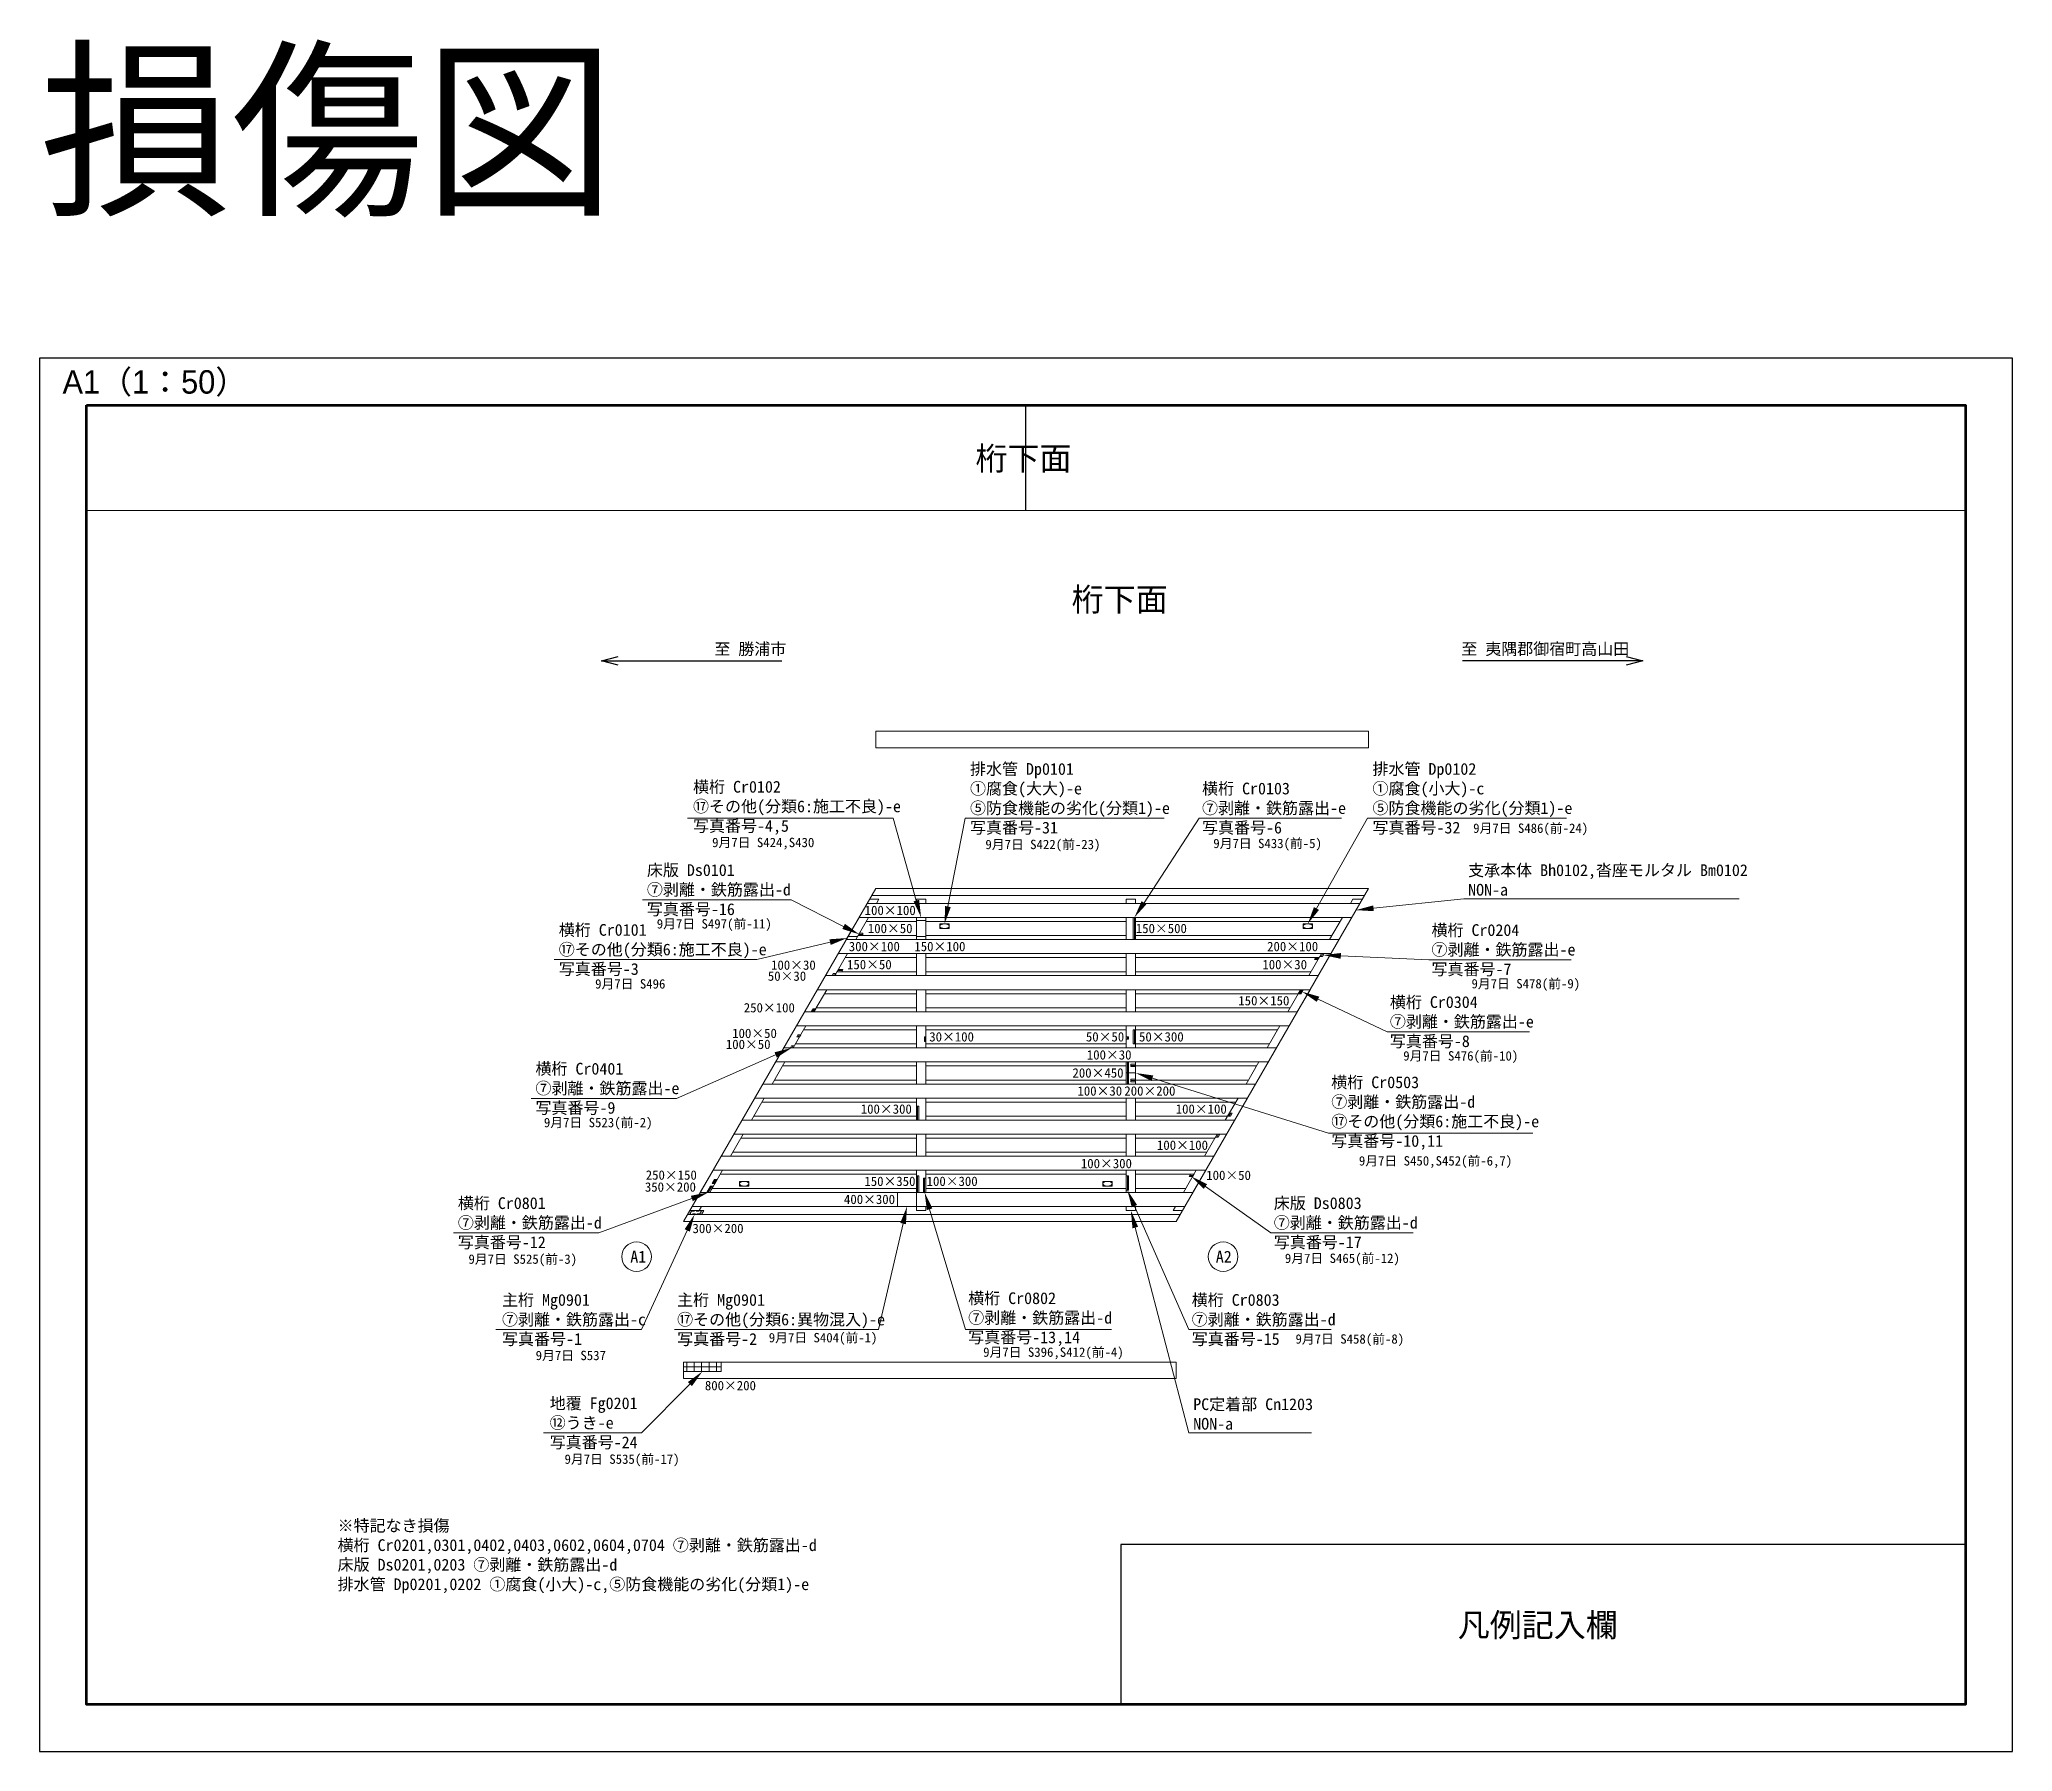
# Model space of a CAD drawing. Header units: millimetres. Extents: x 518650 to 560700, y 150326 to 246223.
# Drawn here: x 518650 to 560700, y 209726 to 246223 of the extents above; entities that cross this region are included whole.
import ezdxf
from ezdxf import colors
from ezdxf.entities.mleader import LeaderData, LeaderLine
from ezdxf.math import Vec2, Vec3

# ---------------------------------------------------------------- set-up
doc = ezdxf.new("R2010")
doc.units = ezdxf.units.MM
doc.linetypes.add('DASHED', pattern=[19.05, 12.7, -6.35])
doc.layers.get('Defpoints').update_dxf_attribs({"color": 4})
for name, color, linetype, lineweight in [('D-DCR-HCH1', 7, 'Continuous', 13), ('D-STR', 1, 'Continuous', 13), ('D-STR-HTXT', 7, 'Continuous', 13), ('D-STR-TXT', 7, 'Continuous', 13), ('D-TTL', 2, 'Continuous', 140), ('枠', 7, 'Continuous', 13)]:
    doc.layers.add(name, color=color, linetype=linetype, lineweight=lineweight)
doc.styles.add('MSゴシック', font='MS Gothic.ttf')
doc.styles.add('MtXpl__', font='MS PGothic.ttf')
doc.styles.get("Standard").update_dxf_attribs({"font": 'arial.ttf'})

msp = doc.modelspace()

# ---------------------------------------------------------------- texts
at = {"layer": 'D-STR-HTXT', "style": 'MSゴシック'}
for s, p in [('至 勝浦市', (533033, 233105)), ('至 夷隅郡御宿町高山田', (548952, 233106))]:
    msp.add_text(s, height=250, dxfattribs=at).set_placement(p)
at = {"layer": 'D-STR-HTXT', "color": 1, "char_height": 250, "attachment_point": 7, "style": 'MSゴシック'}
for s, insert in [('横桁 Cr0102\\P⑰その他(分類6:施工不良)-e\\P写真番号-4,5', (532579, 229269)), ('横桁 Cr0103\\P⑦剥離・鉄筋露出-e\\P写真番号-6', (543427, 229269)), ('横桁 Cr0101\\P⑰その他(分類6:施工不良)-e\\P写真番号-3', (529718, 226255)), ('横桁 Cr0503\\P⑦剥離・鉄筋露出-d\\P⑰その他(分類6:施工不良)-e\\P写真番号-10,11', (546181, 222553)), ('主桁 Mg0901\\P⑦剥離・鉄筋露出-c\\P写真番号-1', (528508, 218367)), ('横桁 Cr0802\\P⑦剥離・鉄筋露出-d\\P写真番号-13,14', (538443, 218367)), ('横桁 Cr0803\\P⑦剥離・鉄筋露出-d\\P写真番号-15', (543207, 218367))]:
    msp.add_mtext_dynamic_manual_height_columns(s, width=4536.57, gutter_width=25, heights=[0], dxfattribs=dict(at, insert=insert))
at = {"layer": 'D-STR-HTXT', "char_height": 250, "attachment_point": 7, "style": 'MSゴシック'}
for s, width, insert in [('排水管 Dp0101\\P①腐食(大大)-e\\P⑤防食機能の劣化(分類1)-e\\P写真番号-31', 4536.57, (538482, 229269)), ('排水管 Dp0102\\P①腐食(小大)-c\\P⑤防食機能の劣化(分類1)-e\\P写真番号-32', 4536.57, (547059, 229269)), ('床版 Ds0101\\P⑦剥離・鉄筋露出-d\\P写真番号-16', 4536.57, (531596, 227530)), ('支承本体 Bh0102,沓座モルタル Bm0102\\PNON-a', 8255.5, (549098, 227968)), ('横桁 Cr0204\\P⑦剥離・鉄筋露出-e\\P写真番号-7', 4536.57, (548317, 226251)), ('横桁 Cr0304\\P⑦剥離・鉄筋露出-e\\P写真番号-8', 4536.57, (547430, 224716)), ('横桁 Cr0401\\P⑦剥離・鉄筋露出-e\\P写真番号-9', 4536.57, (529221, 223296)), ('横桁 Cr0801\\P⑦剥離・鉄筋露出-d\\P写真番号-12', 4536.57, (527567, 220430)), ('床版 Ds0803\\P⑦剥離・鉄筋露出-d\\P写真番号-17', 4536.57, (544956, 220430)), ('主桁 Mg0901\\P⑰その他(分類6:異物混入)-e\\P写真番号-2', 4536.57, (532240, 218367)), ('地覆 Fg0201\\P⑫うき-e\\P写真番号-24', 4536.57, (529524, 216165)), ('PC定着部 Cn1203\\PNON-a', 4536.57, (543239, 216584)), ('※特記なき損傷\\P横桁 Cr0201,0301,0402,0403,0602,0604,0704 ⑦剥離・鉄筋露出-d\\P床版 Ds0201,0203 ⑦剥離・鉄筋露出-d\\P排水管 Dp0201,0202 ①腐食(小大)-c,⑤防食機能の劣化(分類1)-e', 12443, (525004, 213096))]:
    msp.add_mtext_dynamic_manual_height_columns(s, width=width, gutter_width=25, heights=[0], dxfattribs=dict(at, insert=insert))
at = {"layer": 'D-STR-TXT'}
for s, height, style, p in [('桁下面', 500, 'MtXpl__', (538599, 237042)), ('桁下面', 500, 'MtXpl__', (540648, 234038)), ('A1', 250, 'MSゴシック', (531242, 220151)), ('A2', 250, 'MSゴシック', (543720, 220151))]:
    msp.add_text(s, height=height, dxfattribs=dict(at, style=style)).set_placement(p)
at = {"layer": 'D-STR-TXT', "style": 'MSゴシック'}
for s, width, insert, char_height, attachment_point in [('損傷図', 15707.95, (518650, 242426), 3000, 7), ('100×50', 4536.57, (536781, 227271), 200, 5), ('200×100', 4536.57, (545358, 226886), 200, 5), ('50×30', 4536.57, (534582, 226255), 200, 5), ('100×30', 4536.57, (534718, 226490), 200, 5), ('150×50', 4536.57, (536337, 226501), 200, 5), ('100×30', 4536.57, (545189, 226501), 200, 5), ('150×150', 4536.57, (544744, 225731), 200, 5), ('250×100', 4536.57, (534205, 225581), 200, 5), ('100×50', 4536.57, (533890, 225035), 200, 5), ('30×100', 4536.57, (538090, 224961), 200, 5), ('50×50', 4536.57, (541360, 224961), 200, 5), ('50×300', 4536.57, (542560, 224961), 200, 5), ('100×50', 4536.57, (533755, 224800), 200, 5), ('100×30', 4536.57, (541448, 224576), 200, 5), ('200×450', 4536.57, (541210, 224191), 200, 5), ('100×30', 4536.57, (541248, 223806), 200, 5), ('100×300', 4536.57, (536698, 223421), 200, 5), ('100×100', 4536.57, (543410, 223421), 200, 5), ('100×100', 4536.57, (543010, 222651), 200, 5), ('250×150', 4536.57, (532116, 222014), 200, 5), ('100×50', 4536.57, (543993, 222009), 200, 5), ('350×200', 4536.57, (532097, 221759), 200, 5), ('400×300', 4536.57, (536340, 221496), 200, 5), ('800×200', 4536.57, (533376, 217526), 200, 5)]:
    msp.add_mtext_dynamic_manual_height_columns(s, width=width, gutter_width=25, heights=[0], dxfattribs=dict(at, insert=insert, char_height=char_height, attachment_point=attachment_point))
at = {"layer": 'D-STR-TXT', "color": 1, "char_height": 200, "attachment_point": 5, "style": 'MSゴシック'}
for s, insert in [('100×100', (536781, 227656)), ('150×500', (542560, 227271)), ('300×100', (536443, 226886)), ('150×100', (537840, 226886)), ('200×200', (542315, 223806)), ('100×300', (541389, 222260)), ('150×350', (536775, 221881)), ('100×300', (538101, 221881)), ('300×200', (533112, 220876))]:
    msp.add_mtext_dynamic_manual_height_columns(s, width=4536.57, gutter_width=25, heights=[0], dxfattribs=dict(at, insert=insert))
at = {"layer": 'Defpoints', "style": 'MtXpl__'}
for s, p in [('A1（1：50）', (519142, 238673)), ('凡例記入欄', (548876, 212174))]:
    msp.add_text(s, height=500, dxfattribs=at).set_placement(p)
at = {"layer": 'Defpoints', "char_height": 200, "attachment_point": 7, "style": 'MSゴシック'}
for s, insert in [('\\A1;9月7日 {\\A0;S424,S430}', (532986, 228954)), ('\\A1;9月7日 {\\A0;S422(前-23)}', (538810, 228910)), ('\\A1;9月7日 {\\A0;S433(前-5)}', (543667, 228932)), ('\\A1;9月7日 S486(前-24)', (549205, 229256)), ('\\A1;9月7日 {\\A0;S497(前-11)}', (531806, 227218)), ('\\A1;9月7日 {\\A0;S496}', (530492, 225969)), ('\\A1;9月7日 {\\A0;S478(前-9)}', (549170, 225942)), ('\\A1;9月7日 {\\A0;S476(前-10)}', (547715, 224403)), ('\\A1;9月7日 {\\A0;S523(前-2)}', (529401, 222982)), ('\\A1;9月7日 {\\A0;S450,S452(前-6,7)}', (546770, 222165)), ('\\A1;9月7日 {\\A0;S525(前-3)}', (527793, 220070)), ('\\A1;9月7日 {\\A0;S465(前-12)}', (545192, 220088)), ('\\A1;9月7日 {\\A0;S404(前-1)}', (534193, 218396)), ('\\A1;9月7日 {\\A0;S537}', (529225, 218048)), ('\\A1;9月7日 {\\A0;S396,S412(前-4)}', (538762, 218087)), ('\\A1;9月7日 {\\A0;S458(前-8)}', (545419, 218368)), ('\\A1;9月7日 {\\A0;S535(前-17)}', (529841, 215806))]:
    msp.add_mtext_dynamic_manual_height_columns(s, width=4536.57, gutter_width=25, heights=[0], dxfattribs=dict(at, insert=insert))

# ---------------------------------------------------------------- blocks, each defined once
blk = doc.blocks.new('_Open30')
at = {"color": 0, "linetype": 'ByBlock', "lineweight": -2}
for p, q in [((-1, 0.27), (0, 0)), ((0, 0), (-1, -0.27)), ((0, 0), (-1, 0))]:
    blk.add_line(p, q, dxfattribs=at)

# ---------------------------------------------------------------- hatches: boundary and pattern name
at = {"layer": 'D-DCR-HCH1'}
h = msp.add_hatch(dxfattribs=at)
h.set_pattern_fill('ANSI31', color=256, scale=50, angle=45)
h.set_pattern_definition([(90, (-319.92, 1598.81), (-158.75, 0), [])])
h.paths.add_polyline_path([(532376, 218026), (532376, 217826), (533176, 217826), (533176, 218026)])

# ---------------------------------------------------------------- linework, layer by layer
at = {"layer": 'D-DCR-HCH1', "color": 1}
for p, q in [((541985, 227506), (541985, 227036)), ((537365, 221996), (537365, 221646)), ((537515, 221646), (537515, 221946)), ((541835, 221696), (541835, 221996))]:
    msp.add_line(p, q, dxfattribs=at)
at = {"layer": 'D-DCR-HCH1'}
for p, q in [((536123, 227146), (536198, 227146)), ((546001, 226736), (545964, 226671)), ((535597, 226309), (535572, 226266)), ((535663, 226373), (535763, 226373)), ((545836, 226629), (545911, 226629)), ((545507, 225879), (545557, 225966)), ((535165, 225561), (535128, 225496)), ((534844, 225004), (534819, 224961)), ((541985, 224811), (541985, 225111)), ((534708, 224769), (534683, 224726)), ((537525, 224961), (537525, 224861)), ((541835, 224961), (541835, 224911)), ((541835, 223956), (541835, 224426)), ((542010, 224351), (541910, 224351)), ((542010, 224031), (541910, 224031)), ((537365, 223186), (537365, 223486)), ((544038, 223336), (544001, 223271)), ((543778, 222886), (543741, 222821)), ((532980, 221776), (532905, 221646)), ((533015, 221838), (533065, 221924)), ((543168, 222009), (543243, 222009)), ((532376, 217926), (533176, 217926))]:
    msp.add_line(p, q, dxfattribs=at)
at = {"layer": 'D-DCR-HCH1', "color": 1}
for points in [[(537340, 227506), (537540, 227506), (537540, 227441), (537340, 227441)], [(541960, 227036), (542010, 227036), (542010, 227506), (541960, 227506)], [(535883, 227101), (536083, 227101), (536046, 227036), (535846, 227036)], [(537340, 227101), (537540, 227101), (537540, 227036), (537340, 227036)], [(541810, 223956), (542010, 223956), (542010, 224191), (541810, 224191)], [(537340, 221996), (537390, 221996), (537390, 221646), (537340, 221646)], [(537490, 221646), (537540, 221646), (537540, 221946), (537490, 221946)], [(541810, 221696), (541860, 221696), (541860, 221996), (541810, 221996)], [(532510, 221259), (532810, 221259), (532762, 221176), (532462, 221176)]]:
    msp.add_lwpolyline(points, close=True, dxfattribs=at)
at = {"layer": 'D-DCR-HCH1'}
for points in [[(536123, 227121), (536198, 227121), (536198, 227171), (536123, 227171)], [(545848, 226651), (545923, 226651), (545898, 226608), (545823, 226608)], [(545972, 226736), (546030, 226736), (545993, 226671), (545935, 226671)], [(535568, 226309), (535626, 226309), (535601, 226266), (535543, 226266)], [(535675, 226394), (535775, 226394), (535750, 226351), (535650, 226351)], [(545528, 225966), (545585, 225966), (545535, 225879), (545478, 225879)], [(535136, 225561), (535194, 225561), (535156, 225496), (535099, 225496)], [(534815, 225004), (534873, 225004), (534848, 224961), (534790, 224961)], [(541960, 224811), (542010, 224811), (542010, 225111), (541960, 225111)], [(534679, 224769), (534737, 224769), (534712, 224726), (534654, 224726)], [(537510, 224861), (537540, 224861), (537540, 224961), (537510, 224961)], [(541810, 224911), (541860, 224911), (541860, 224961), (541810, 224961)], [(541810, 223956), (541860, 223956), (541860, 224426), (541810, 224426)], [(541910, 224376), (541910, 224326), (542010, 224326), (542010, 224376)], [(541910, 224056), (541910, 224006), (542010, 224006), (542010, 224056)], [(537340, 223186), (537390, 223186), (537390, 223486), (537340, 223486)], [(544009, 223336), (544067, 223336), (544030, 223271), (543972, 223271)], [(543750, 222886), (543807, 222886), (543770, 222821), (543712, 222821)], [(543181, 222031), (543256, 222031), (543231, 221988), (543156, 221988)], [(532951, 221776), (533009, 221776), (532934, 221646), (532876, 221646)], [(533037, 221924), (533094, 221924), (533044, 221838), (532987, 221838)], [(537340, 221646), (536940, 221646), (536940, 221346), (537340, 221346)], [(532376, 217826), (533176, 217826), (533176, 218026), (532376, 218026)]]:
    msp.add_lwpolyline(points, close=True, dxfattribs=at)
at = {"layer": 'D-DCR-HCH1', "color": 1, "linetype": 'DASHED', "ltscale": 5}
msp.add_lwpolyline([(532548, 221247), (532758, 221247), (532724, 221189), (532514, 221189)], close=True, dxfattribs=at)
at = {"layer": 'D-DCR-HCH1'}
for centre in [(537940, 227321), (545681, 227321), (533669, 221831), (541410, 221831)]:
    msp.add_ellipse(centre, major_axis=(-100, 0), ratio=0.5, dxfattribs=at)
at = {"layer": 'D-STR', "color": 0}
for p, q in [((536475, 228126), (532376, 221026)), ((546888, 227976), (536388, 227976)), ((536475, 228126), (546975, 228126)), ((542876, 221026), (546975, 228126)), ((546617, 227506), (536117, 227506)), ((546790, 227806), (536290, 227806)), ((537340, 227121), (536095, 227121)), ((537340, 227421), (536268, 227421)), ((541810, 227421), (537540, 227421)), ((541810, 227121), (537540, 227121)), ((546368, 227421), (542010, 227421)), ((546195, 227121), (542010, 227121)), ((546172, 226736), (535672, 226736)), ((537340, 226651), (535823, 226651)), ((546346, 227036), (535846, 227036)), ((541810, 226651), (537540, 226651)), ((545923, 226651), (542010, 226651)), ((545901, 226266), (535401, 226266)), ((537340, 226351), (535650, 226351)), ((541810, 226351), (537540, 226351)), ((545750, 226351), (542010, 226351)), ((545728, 225966), (535228, 225966)), ((537340, 225881), (535379, 225881)), ((541810, 225881), (537540, 225881)), ((545479, 225881), (542010, 225881)), ((545456, 225496), (534956, 225496)), ((537340, 225581), (535205, 225581)), ((541810, 225581), (537540, 225581)), ((545305, 225581), (542010, 225581)), ((545283, 225196), (534783, 225196)), ((537340, 225111), (534934, 225111)), ((541810, 225111), (537540, 225111)), ((545034, 225111), (542010, 225111)), ((545012, 224726), (534512, 224726)), ((537340, 224811), (534761, 224811)), ((541810, 224811), (537540, 224811)), ((544861, 224811), (542010, 224811)), ((544839, 224426), (534339, 224426)), ((537340, 224341), (534490, 224341)), ((541810, 224341), (537540, 224341)), ((544590, 224341), (542010, 224341)), ((544567, 223956), (534067, 223956)), ((537340, 224041), (534316, 224041)), ((541810, 224041), (537540, 224041)), ((544416, 224041), (542010, 224041)), ((544394, 223656), (533894, 223656)), ((537340, 223571), (534045, 223571)), ((541810, 223571), (537540, 223571)), ((544145, 223571), (542010, 223571)), ((543950, 222886), (533450, 222886)), ((544123, 223186), (533623, 223186)), ((537340, 223271), (533872, 223271)), ((541810, 223271), (537540, 223271)), ((543972, 223271), (542010, 223271)), ((537340, 222501), (533427, 222501)), ((537340, 222801), (533600, 222801)), ((541810, 222801), (537540, 222801)), ((541810, 222501), (537540, 222501)), ((543700, 222801), (542010, 222801)), ((543527, 222501), (542010, 222501)), ((543505, 222116), (533005, 222116)), ((537340, 222031), (533156, 222031)), ((543678, 222416), (533178, 222416)), ((541810, 222031), (537540, 222031)), ((543256, 222031), (542010, 222031)), ((543234, 221646), (532734, 221646)), ((537340, 221731), (532983, 221731)), ((541810, 221731), (537540, 221731)), ((543083, 221731), (542010, 221731)), ((543060, 221346), (532560, 221346)), ((532376, 221026), (542876, 221026)), ((542962, 221176), (532462, 221176))]:
    msp.add_line(p, q, dxfattribs=at)
for points in [[(536475, 231476), (536475, 231126), (546975, 231126), (546975, 231476)], [(535846, 227036), (536046, 227036), (536317, 227506), (536117, 227506)], [(536290, 227806), (536490, 227806), (536540, 227893), (536340, 227893)], [(537340, 227893), (537540, 227893), (537540, 227806), (537340, 227806)], [(537340, 227506), (537540, 227506), (537540, 227036), (537340, 227036)], [(541810, 227893), (542010, 227893), (542010, 227806), (541810, 227806)], [(541810, 227506), (542010, 227506), (542010, 227036), (541810, 227036)], [(546146, 227036), (546346, 227036), (546617, 227506), (546417, 227506)], [(546590, 227806), (546790, 227806), (546840, 227893), (546640, 227893)], [(537840, 227271), (538040, 227271), (538040, 227371), (537840, 227371)], [(545581, 227271), (545781, 227271), (545781, 227371), (545581, 227371)], [(535401, 226266), (535601, 226266), (535872, 226736), (535672, 226736)], [(537340, 226736), (537540, 226736), (537540, 226266), (537340, 226266)], [(541810, 226736), (542010, 226736), (542010, 226266), (541810, 226266)], [(545701, 226266), (545901, 226266), (546172, 226736), (545972, 226736)], [(534956, 225496), (535156, 225496), (535428, 225966), (535228, 225966)], [(537340, 225966), (537540, 225966), (537540, 225496), (537340, 225496)], [(541810, 225966), (542010, 225966), (542010, 225496), (541810, 225496)], [(545256, 225496), (545456, 225496), (545728, 225966), (545528, 225966)], [(534512, 224726), (534712, 224726), (534983, 225196), (534783, 225196)], [(537340, 225196), (537540, 225196), (537540, 224726), (537340, 224726)], [(541810, 225196), (542010, 225196), (542010, 224726), (541810, 224726)], [(544812, 224726), (545012, 224726), (545283, 225196), (545083, 225196)], [(534067, 223956), (534267, 223956), (534539, 224426), (534339, 224426)], [(537340, 224426), (537540, 224426), (537540, 223956), (537340, 223956)], [(541810, 224426), (542010, 224426), (542010, 223956), (541810, 223956)], [(544367, 223956), (544567, 223956), (544839, 224426), (544639, 224426)], [(533623, 223186), (533823, 223186), (534094, 223656), (533894, 223656)], [(537340, 223656), (537540, 223656), (537540, 223186), (537340, 223186)], [(541810, 223656), (542010, 223656), (542010, 223186), (541810, 223186)], [(543923, 223186), (544123, 223186), (544394, 223656), (544194, 223656)], [(533178, 222416), (533378, 222416), (533650, 222886), (533450, 222886)], [(537340, 222886), (537540, 222886), (537540, 222416), (537340, 222416)], [(541810, 222886), (542010, 222886), (542010, 222416), (541810, 222416)], [(543478, 222416), (543678, 222416), (543950, 222886), (543750, 222886)], [(532734, 221646), (532934, 221646), (533205, 222116), (533005, 222116)], [(537340, 222116), (537540, 222116), (537540, 221646), (537340, 221646)], [(541810, 222116), (542010, 222116), (542010, 221646), (541810, 221646)], [(543034, 221646), (543234, 221646), (543505, 222116), (543305, 222116)], [(533569, 221781), (533769, 221781), (533769, 221881), (533569, 221881)], [(541310, 221781), (541510, 221781), (541510, 221881), (541310, 221881)], [(532510, 221259), (532710, 221259), (532760, 221346), (532560, 221346)], [(537340, 221346), (537540, 221346), (537540, 221259), (537340, 221259)], [(541810, 221346), (542010, 221346), (542010, 221259), (541810, 221259)], [(542810, 221259), (543010, 221259), (543060, 221346), (542860, 221346)], [(532376, 218026), (532376, 217676), (542876, 217676), (542876, 218026)]]:
    msp.add_lwpolyline(points, close=True, dxfattribs=at)
at = {"layer": 'D-STR-HTXT', "linetype": 'ByBlock', "lineweight": -2}
for p, q in [((531601, 232976), (534475, 232976)), ((551849, 232976), (548975, 232976))]:
    msp.add_line(p, q, dxfattribs=at)
for points in [[(530981, 232976), (531601, 232976)], [(552468, 232976), (551849, 232976)]]:
    msp.add_lwpolyline(points, dxfattribs=at)
at = {"layer": 'D-STR-TXT'}
for centre in [(531376, 220276), (543876, 220276)]:
    msp.add_circle(centre, 315, dxfattribs=at)
at = {"layer": 'D-TTL', "linetype": 'Continuous'}
msp.add_lwpolyline([(519650, 238426), (559700, 238426), (559700, 210726), (519650, 210726)], close=True, dxfattribs=at)
at = {"layer": 'Defpoints'}
msp.add_line((539675, 236184), (539675, 238426), dxfattribs=at)
at = {"layer": 'Defpoints', "linetype": 'Continuous'}
msp.add_lwpolyline([(518650, 209726), (560700, 209726), (560700, 239426), (518650, 239426)], close=True, dxfattribs=at)
at = {"layer": 'Defpoints'}
msp.add_lwpolyline([(541693, 210726), (559700, 210726), (559700, 214141), (541693, 214141)], close=True, dxfattribs=at)
at = {"layer": '枠'}
msp.add_lwpolyline([(519650, 236184), (519650, 210726), (559700, 210726), (559700, 236184)], close=True, dxfattribs=at)

# ---------------------------------------------------------------- block references
at = {"layer": 'D-STR-HTXT', "lineweight": -2, "xscale": 350, "yscale": 350, "zscale": 350, "rotation": 180}
msp.add_blockref('_Open30', (530631, 232976), dxfattribs=at)
at = {"layer": 'D-STR-HTXT', "lineweight": -2, "xscale": 350, "yscale": 350, "zscale": 350}
msp.add_blockref('_Open30', (552818, 232976), dxfattribs=at)

msp.set_redraw_order([(e.dxf.handle, doc.entitydb.next_handle()) for e in msp.query("TEXT MTEXT ATTDEF DIMENSION ARC_DIMENSION")])  # texts and dimensions are drawn at this point

# ---------------------------------------------------------------- leaders
at = {"layer": 'D-STR-HTXT', "color": 1}
ml = msp.add_multileader_mtext('Standard', dxfattribs=at)
ml.set_content('')
ml.set_leader_properties(color=256, linetype='ByLayer', lineweight=13)
ml.build(insert=Vec2(0, 0))
ml.multileader.update_dxf_attribs({"text_left_attachment_type": 8, "text_right_attachment_type": 5, "dogleg_length": 5000, "arrow_head_size": 375})
ctx = ml.context
ctx.base_point, ctx.char_height, ctx.arrow_head_size, ctx.landing_gap_size, ctx.plane_origin = Vec3(532465, 229622), 100, 375, 1, Vec3(542272, 228755)
ctx.left_attachment, ctx.right_attachment = 8, 5
notes = []
notes.append((ctx, [(0, (1, 1, 0), (536842, 229622), (-1, 0), 4378, [(0, [(537440, 227506)], 0, [])])]))
ctx.mtext, ml.multileader.dxf.content_type = None, 0
at = {"layer": 'D-STR-HTXT'}
ml = msp.add_multileader_mtext('Standard', dxfattribs=at)
ml.set_content('')
ml.set_leader_properties(color=256, linetype='ByLayer', lineweight=13)
ml.build(insert=Vec2(0, 0))
ml.multileader.update_dxf_attribs({"text_left_attachment_type": 8, "text_right_attachment_type": 5, "dogleg_length": 5000, "arrow_head_size": 375})
ctx = ml.context
ctx.base_point, ctx.char_height, ctx.arrow_head_size, ctx.landing_gap_size, ctx.plane_origin = Vec3(542617, 229622), 100, 375, 1, Vec3(534169, 228755)
ctx.left_attachment, ctx.right_attachment = 8, 5
notes.append((ctx, [(0, (1, 1, 0), (538376, 229622), (1, 0), 4241, [(0, [(537940, 227371)], 0, [])])]))
ctx.mtext, ml.multileader.dxf.content_type = None, 0
at = {"layer": 'D-STR-HTXT', "color": 1}
ml = msp.add_multileader_mtext('Standard', dxfattribs=at)
ml.set_content('')
ml.set_leader_properties(color=256, linetype='ByLayer', lineweight=13)
ml.build(insert=Vec2(0, 0))
ml.multileader.update_dxf_attribs({"text_left_attachment_type": 8, "text_right_attachment_type": 5, "dogleg_length": 5000, "arrow_head_size": 375})
ctx = ml.context
ctx.base_point, ctx.char_height, ctx.arrow_head_size, ctx.landing_gap_size, ctx.plane_origin = Vec3(546401, 229622), 100, 375, 1, Vec3(542290, 228755)
ctx.left_attachment, ctx.right_attachment = 8, 5
notes.append((ctx, [(0, (1, 1, 0), (543367, 229622), (1, 0), 3034, [(0, [(541985, 227506)], 0, [])])]))
ctx.mtext, ml.multileader.dxf.content_type = None, 0
at = {"layer": 'D-STR-HTXT'}
ml = msp.add_multileader_mtext('Standard', dxfattribs=at)
ml.set_content('')
ml.set_leader_properties(color=256, linetype='ByLayer', lineweight=13)
ml.build(insert=Vec2(0, 0))
ml.multileader.update_dxf_attribs({"text_left_attachment_type": 8, "text_right_attachment_type": 5, "dogleg_length": 5000, "arrow_head_size": 375})
ctx = ml.context
ctx.base_point, ctx.char_height, ctx.arrow_head_size, ctx.landing_gap_size, ctx.plane_origin = Vec3(551194, 229622), 100, 375, 1, Vec3(542746, 228755)
ctx.left_attachment, ctx.right_attachment = 8, 5
notes.append((ctx, [(0, (1, 1, 0), (546953, 229622), (1, 0), 4241, [(0, [(545681, 227371)], 0, [])])]))
ctx.mtext, ml.multileader.dxf.content_type = None, 0
ml = msp.add_multileader_mtext('Standard', dxfattribs=at)
ml.set_content('')
ml.set_leader_properties(color=256, linetype='ByLayer', lineweight=13)
ml.build(insert=Vec2(0, 0))
ml.multileader.update_dxf_attribs({"text_left_attachment_type": 8, "text_right_attachment_type": 5, "dogleg_length": 5000, "arrow_head_size": 375})
ctx = ml.context
ctx.base_point, ctx.char_height, ctx.arrow_head_size, ctx.landing_gap_size, ctx.plane_origin = Vec3(531502, 227884), 100, 375, 1, Vec3(540102, 227017)
ctx.left_attachment, ctx.right_attachment = 8, 5
notes.append((ctx, [(0, (1, 1, 0), (534672, 227884), (-1, 0), 3170, [(0, [(536123, 227146)], 0, [])])]))
ctx.mtext, ml.multileader.dxf.content_type = None, 0
ml = msp.add_multileader_mtext('Standard', dxfattribs=at)
ml.set_content('')
ml.set_leader_properties(color=256, linetype='ByLayer', lineweight=13)
ml.build(insert=Vec2(0, 0))
ml.multileader.update_dxf_attribs({"text_left_attachment_type": 8, "text_right_attachment_type": 5, "dogleg_length": 5000, "arrow_head_size": 375})
ctx = ml.context
ctx.base_point, ctx.char_height, ctx.arrow_head_size, ctx.landing_gap_size, ctx.plane_origin = Vec3(554876, 227903), 100, 375, 1, Vec3(547929, 227035)
ctx.left_attachment, ctx.right_attachment = 8, 5
notes.append((ctx, [(0, (1, 1, 0), (549006, 227903), (1, 0), 5870, [(0, [(546707, 227663)], 0, [])])]))
ctx.mtext, ml.multileader.dxf.content_type = None, 0
at = {"layer": 'D-STR-HTXT', "color": 1}
ml = msp.add_multileader_mtext('Standard', dxfattribs=at)
ml.set_content('')
ml.set_leader_properties(color=256, linetype='ByLayer', lineweight=13)
ml.build(insert=Vec2(0, 0))
ml.multileader.update_dxf_attribs({"text_left_attachment_type": 8, "text_right_attachment_type": 5, "dogleg_length": 5000, "arrow_head_size": 375})
ctx = ml.context
ctx.base_point, ctx.char_height, ctx.arrow_head_size, ctx.landing_gap_size, ctx.plane_origin = Vec3(529622, 226609), 100, 375, 1, Vec3(539365, 225741)
ctx.left_attachment, ctx.right_attachment = 8, 5
notes.append((ctx, [(0, (1, 1, 0), (533936, 226609), (-1, 0), 4314, [(0, [(535864, 227068)], 0, [])])]))
ctx.mtext, ml.multileader.dxf.content_type = None, 0
at = {"layer": 'D-STR-HTXT'}
ml = msp.add_multileader_mtext('Standard', dxfattribs=at)
ml.set_content('')
ml.set_leader_properties(color=256, linetype='ByLayer', lineweight=13)
ml.build(insert=Vec2(0, 0))
ml.multileader.update_dxf_attribs({"text_left_attachment_type": 8, "text_right_attachment_type": 5, "dogleg_length": 5000, "arrow_head_size": 375})
ctx = ml.context
ctx.base_point, ctx.char_height, ctx.arrow_head_size, ctx.landing_gap_size, ctx.plane_origin = Vec3(551290, 226605), 100, 375, 1, Vec3(547180, 225738)
ctx.left_attachment, ctx.right_attachment = 8, 5
notes.append((ctx, [(0, (1, 1, 0), (548257, 226605), (1, 0), 3034, [(0, [(546011, 226704)], 0, [])])]))
ctx.mtext, ml.multileader.dxf.content_type = None, 0
ml = msp.add_multileader_mtext('Standard', dxfattribs=at)
ml.set_content('')
ml.set_leader_properties(color=256, linetype='ByLayer', lineweight=13)
ml.build(insert=Vec2(0, 0))
ml.multileader.update_dxf_attribs({"text_left_attachment_type": 8, "text_right_attachment_type": 5, "dogleg_length": 5000, "arrow_head_size": 375})
ctx = ml.context
ctx.base_point, ctx.char_height, ctx.arrow_head_size, ctx.landing_gap_size, ctx.plane_origin = Vec3(550404, 225069), 100, 375, 1, Vec3(546293, 224202)
ctx.left_attachment, ctx.right_attachment = 8, 5
notes.append((ctx, [(0, (1, 1, 0), (547370, 225069), (1, 0), 3034, [(0, [(545560, 225923)], 0, [])])]))
ctx.mtext, ml.multileader.dxf.content_type = None, 0
ml = msp.add_multileader_mtext('Standard', dxfattribs=at)
ml.set_content('')
ml.set_leader_properties(color=256, linetype='ByLayer', lineweight=13)
ml.build(insert=Vec2(0, 0))
ml.multileader.update_dxf_attribs({"text_left_attachment_type": 8, "text_right_attachment_type": 5, "dogleg_length": 5000, "arrow_head_size": 375})
ctx = ml.context
ctx.base_point, ctx.char_height, ctx.arrow_head_size, ctx.landing_gap_size, ctx.plane_origin = Vec3(529129, 223650), 100, 375, 1, Vec3(537657, 222782)
ctx.left_attachment, ctx.right_attachment = 8, 5
notes.append((ctx, [(0, (1, 1, 0), (532228, 223650), (-1, 0), 3099, [(0, [(534683, 224726)], 0, [])])]))
ctx.mtext, ml.multileader.dxf.content_type = None, 0
at = {"layer": 'D-STR-HTXT', "color": 1}
ml = msp.add_multileader_mtext('Standard', dxfattribs=at)
ml.set_content('')
ml.set_leader_properties(color=256, linetype='ByLayer', lineweight=13)
ml.build(insert=Vec2(0, 0))
ml.multileader.update_dxf_attribs({"text_left_attachment_type": 8, "text_right_attachment_type": 5, "dogleg_length": 5000, "arrow_head_size": 375})
ctx = ml.context
ctx.base_point, ctx.char_height, ctx.arrow_head_size, ctx.landing_gap_size, ctx.plane_origin = Vec3(550479, 222907), 100, 375, 1, Vec3(545044, 222039)
ctx.left_attachment, ctx.right_attachment = 8, 5
notes.append((ctx, [(0, (1, 1, 0), (546121, 222907), (1, 0), 4357, [(0, [(542010, 224191)], 0, [])])]))
ctx.mtext, ml.multileader.dxf.content_type = None, 0
at = {"layer": 'D-STR-HTXT'}
ml = msp.add_multileader_mtext('Standard', dxfattribs=at)
ml.set_content('')
ml.set_leader_properties(color=256, linetype='ByLayer', lineweight=13)
ml.build(insert=Vec2(0, 0))
ml.multileader.update_dxf_attribs({"text_left_attachment_type": 8, "text_right_attachment_type": 5, "dogleg_length": 5000, "arrow_head_size": 375})
ctx = ml.context
ctx.base_point, ctx.char_height, ctx.arrow_head_size, ctx.landing_gap_size, ctx.plane_origin = Vec3(527475, 220784), 100, 375, 1, Vec3(536002, 219917)
ctx.left_attachment, ctx.right_attachment = 8, 5
notes.append((ctx, [(0, (1, 1, 0), (530573, 220784), (-1, 0), 3099, [(0, [(532905, 221646)], 0, [])])]))
ctx.mtext, ml.multileader.dxf.content_type = None, 0
at = {"layer": 'D-STR-HTXT', "color": 1}
ml = msp.add_multileader_mtext('Standard', dxfattribs=at)
ml.set_content('')
ml.set_leader_properties(color=256, linetype='ByLayer', lineweight=13)
ml.build(insert=Vec2(0, 0))
ml.multileader.update_dxf_attribs({"text_left_attachment_type": 8, "text_right_attachment_type": 5, "dogleg_length": 5000, "arrow_head_size": 375})
ctx = ml.context
ctx.base_point, ctx.char_height, ctx.arrow_head_size, ctx.landing_gap_size, ctx.plane_origin = Vec3(541498, 218720), 100, 375, 1, Vec3(537306, 217853)
ctx.left_attachment, ctx.right_attachment = 8, 5
notes.append((ctx, [(0, (1, 1, 0), (538383, 218720), (1, 0), 3114, [(0, [(537515, 221646)], 0, [])])]))
ctx.mtext, ml.multileader.dxf.content_type = None, 0
ml = msp.add_multileader_mtext('Standard', dxfattribs=at)
ml.set_content('')
ml.set_leader_properties(color=256, linetype='ByLayer', lineweight=13)
ml.build(insert=Vec2(0, 0))
ml.multileader.update_dxf_attribs({"text_left_attachment_type": 8, "text_right_attachment_type": 5, "dogleg_length": 5000, "arrow_head_size": 375})
ctx = ml.context
ctx.base_point, ctx.char_height, ctx.arrow_head_size, ctx.landing_gap_size, ctx.plane_origin = Vec3(546181, 218720), 100, 375, 1, Vec3(542070, 217853)
ctx.left_attachment, ctx.right_attachment = 8, 5
notes.append((ctx, [(0, (1, 1, 0), (543147, 218720), (1, 0), 3034, [(0, [(541835, 221696)], 0, [])])]))
ctx.mtext, ml.multileader.dxf.content_type = None, 0
at = {"layer": 'D-STR-HTXT'}
ml = msp.add_multileader_mtext('Standard', dxfattribs=at)
ml.set_content('')
ml.set_leader_properties(color=256, linetype='ByLayer', lineweight=13)
ml.build(insert=Vec2(0, 0))
ml.multileader.update_dxf_attribs({"text_left_attachment_type": 8, "text_right_attachment_type": 5, "dogleg_length": 5000, "arrow_head_size": 375})
ctx = ml.context
ctx.base_point, ctx.char_height, ctx.arrow_head_size, ctx.landing_gap_size, ctx.plane_origin = Vec3(547929, 220784), 100, 375, 1, Vec3(543819, 219917)
ctx.left_attachment, ctx.right_attachment = 8, 5
notes.append((ctx, [(0, (1, 1, 0), (544896, 220784), (1, 0), 3034, [(0, [(543193, 221988)], 0, [])])]))
ctx.mtext, ml.multileader.dxf.content_type = None, 0
ml = msp.add_multileader_mtext('Standard', dxfattribs=at)
ml.set_content('')
ml.set_leader_properties(color=256, linetype='ByLayer', lineweight=13)
ml.build(insert=Vec2(0, 0))
ml.multileader.update_dxf_attribs({"text_left_attachment_type": 8, "text_right_attachment_type": 5, "dogleg_length": 5000, "arrow_head_size": 375})
ctx = ml.context
ctx.base_point, ctx.char_height, ctx.arrow_head_size, ctx.landing_gap_size, ctx.plane_origin = Vec3(532180, 218720), 100, 375, 1, Vec3(541962, 217853)
ctx.left_attachment, ctx.right_attachment = 8, 5
notes.append((ctx, [(0, (1, 1, 0), (536533, 218720), (-1, 0), 4352, [(0, [(537140, 221346)], 0, [])])]))
ctx.mtext, ml.multileader.dxf.content_type = None, 0
ml = msp.add_multileader_mtext('Standard', dxfattribs=at)
ml.set_content('')
ml.set_leader_properties(color=256, linetype='ByLayer', lineweight=13)
ml.build(insert=Vec2(0, 0))
ml.multileader.update_dxf_attribs({"text_left_attachment_type": 8, "text_right_attachment_type": 5, "dogleg_length": 5000, "arrow_head_size": 375})
ctx = ml.context
ctx.base_point, ctx.char_height, ctx.arrow_head_size, ctx.landing_gap_size, ctx.plane_origin = Vec3(545758, 216518), 100, 375, 1, Vec3(542070, 215651)
ctx.left_attachment, ctx.right_attachment = 8, 5
notes.append((ctx, [(0, (1, 1, 0), (543147, 216518), (1, 0), 2611, [(0, [(541910, 221259)], 0, [])])]))
ctx.mtext, ml.multileader.dxf.content_type = None, 0
at = {"layer": 'D-STR-HTXT', "color": 1}
ml = msp.add_multileader_mtext('Standard', dxfattribs=at)
ml.set_content('')
ml.set_leader_properties(color=256, linetype='ByLayer', lineweight=13)
ml.build(insert=Vec2(0, 0))
ml.multileader.update_dxf_attribs({"text_left_attachment_type": 8, "text_right_attachment_type": 5, "dogleg_length": 5000, "arrow_head_size": 375})
ctx = ml.context
ctx.base_point, ctx.char_height, ctx.arrow_head_size, ctx.landing_gap_size, ctx.plane_origin = Vec3(528375, 218720), 100, 375, 1, Vec3(537111, 217853)
ctx.left_attachment, ctx.right_attachment = 8, 5
notes.append((ctx, [(0, (1, 1, 0), (531481, 218720), (-1, 0), 3106, [(0, [(532612, 221176)], 0, [])])]))
ctx.mtext, ml.multileader.dxf.content_type = None, 0
at = {"layer": 'D-STR-HTXT'}
ml = msp.add_multileader_mtext('Standard', dxfattribs=at)
ml.set_content('')
ml.set_leader_properties(color=256, linetype='ByLayer', lineweight=13)
ml.build(insert=Vec2(0, 0))
ml.multileader.update_dxf_attribs({"text_left_attachment_type": 8, "text_right_attachment_type": 5, "dogleg_length": 5000, "arrow_head_size": 375})
ctx = ml.context
ctx.base_point, ctx.char_height, ctx.arrow_head_size, ctx.landing_gap_size, ctx.plane_origin = Vec3(529391, 216518), 100, 375, 1, Vec3(537111, 215651)
ctx.left_attachment, ctx.right_attachment = 8, 5
notes.append((ctx, [(0, (1, 1, 0), (531481, 216518), (-1, 0), 2090, [(0, [(532776, 217826)], 0, [])])]))
ctx.mtext, ml.multileader.dxf.content_type = None, 0
for ctx, leaders in notes:
    for number, flags, end, landing, length, lines in leaders:
        leader = LeaderData()
        leader.index, (leader.has_last_leader_line, leader.has_dogleg_vector, leader.attachment_direction) = number, flags
        leader.last_leader_point, leader.dogleg_vector, leader.dogleg_length = Vec3(end), Vec3(landing), length
        for number, points, colour, breaks in lines:
            line = LeaderLine()
            line.index, line.vertices, line.color, line.breaks = number, Vec3.list(points), colors.encode_raw_color(colour), breaks
            leader.lines.append(line)
        ctx.leaders.append(leader)

doc.saveas('drawing.dxf')
